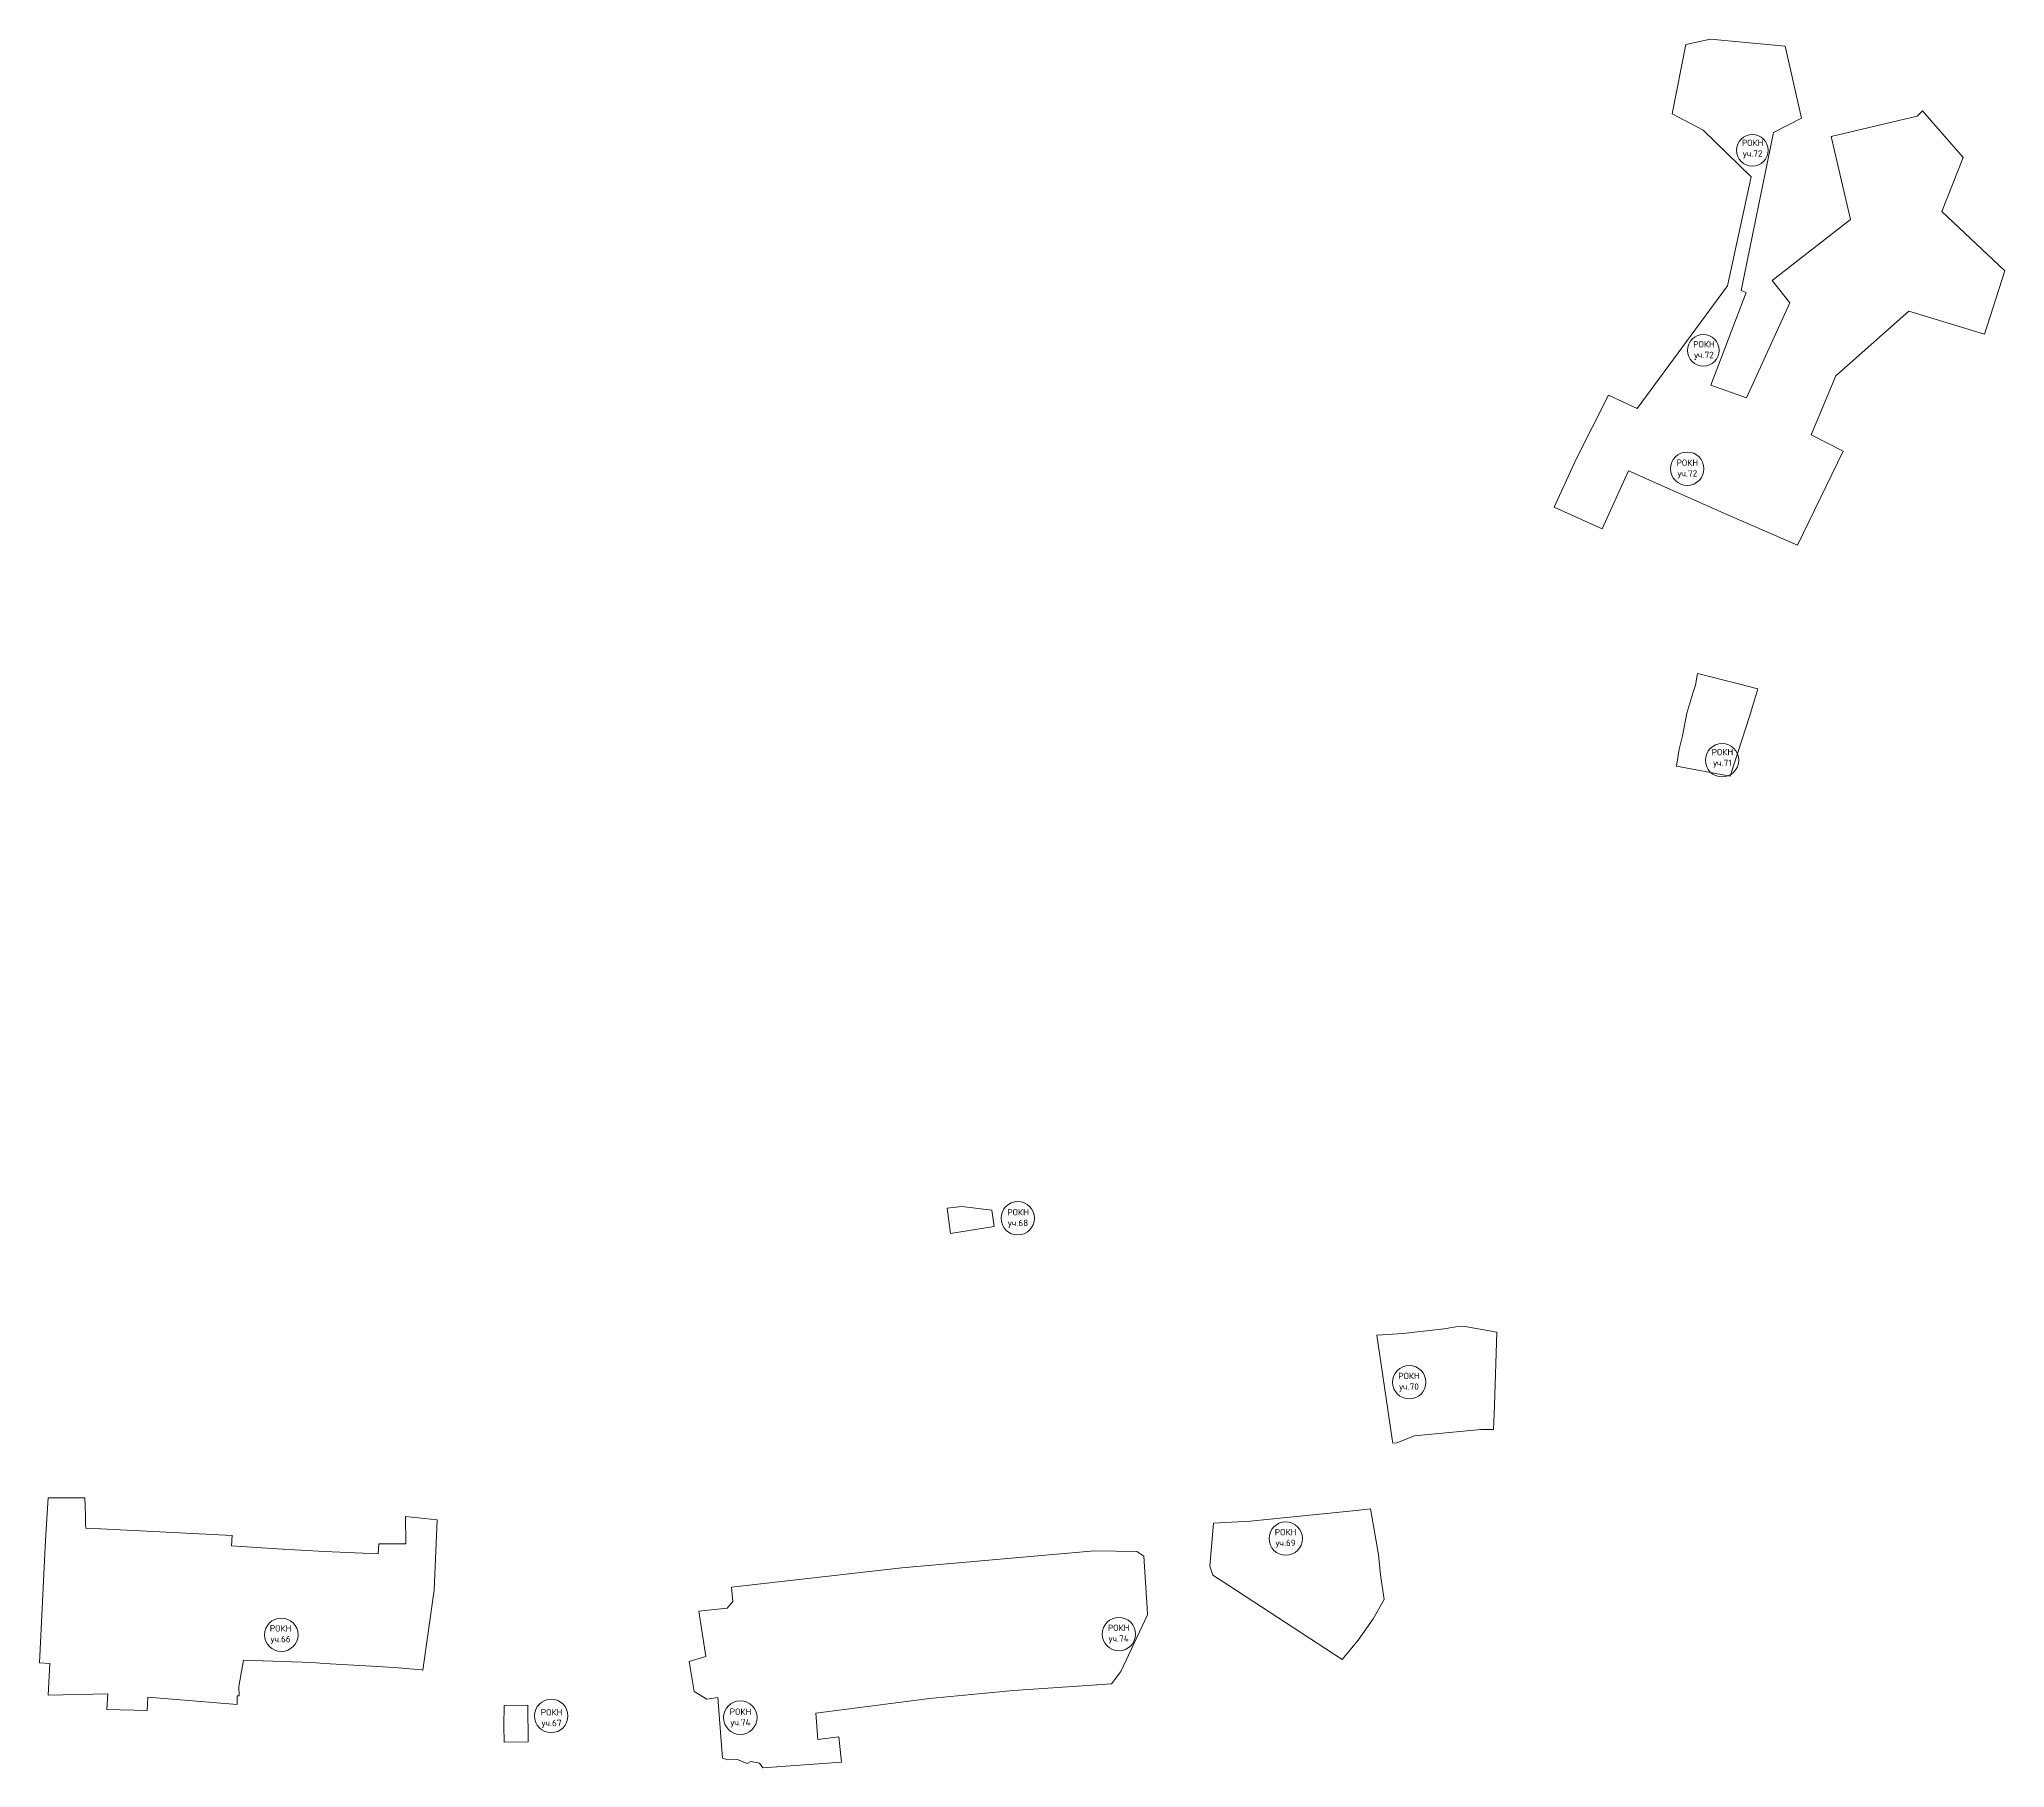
# Model space of a CAD drawing. Extents: x 1391442 to 1399821, y 354865 to 360836.
# Drawn here: x 1397823 to 1399821, y 359080 to 360836 of the extents above; entities that cross this region are included whole.
import ezdxf

# ---------------------------------------------------------------- set-up
doc = ezdxf.new("R2010")
doc.units = 0
doc.header["$MEASUREMENT"] = 0
doc.layers.add('РОКН', color=12, linetype='Continuous')
doc.styles.get("Standard").update_dxf_attribs({"font": 'simplex.shx'})

msp = doc.modelspace()

# ---------------------------------------------------------------- texts
at = {"layer": 'РОКН', "char_height": 6.53, "width": 6.533, "attachment_point": 2}
for s, insert in [('РОКН\\Pуч.72', (1399564.7, 360734.5)), ('РОКН\\Pуч.72', (1399515.2, 360529.7)), ('РОКН\\Pуч.72', (1399498.3, 360409.3)), ('РОКН\\Pуч.71', (1399533.9, 360115.1)), ('РОКН\\Pуч.68', (1398817.8, 359647.4)), ('РОКН\\Pуч.70', (1399215.3, 359481)), ('РОКН\\Pуч.69', (1399089.8, 359322.2)), ('РОКН\\Pуч.66', (1398068, 359224.4)), ('РОКН\\Pуч.74', (1398920.1, 359225)), ('РОКН\\Pуч.67', (1398343.5, 359139.1)), ('РОКН\\Pуч.74', (1398535.6, 359139.7))]:
    msp.add_mtext(s, dxfattribs=dict(at, insert=insert))

# ---------------------------------------------------------------- linework, layer by layer
at = {"layer": 'РОКН', "lineweight": 20}
for points in [[(1399496.8, 360831.1), (1399482.7, 360760.6), (1399514.2, 360744.1), (1399563.1, 360696.6), (1399539, 360585.9), (1399447.1, 360461.2), (1399418.1, 360474.7), (1399384.8, 360409.1), (1399362.9, 360360.9), (1399411.5, 360338.8), (1399438.3, 360397.6), (1399540.8, 360352.5), (1399610.3, 360322.1), (1399656.8, 360417.9), (1399624.1, 360434.3), (1399649.3, 360494.4), (1399723.5, 360560.2), (1399800.4, 360536.7), (1399820.9, 360601.2), (1399757, 360661.5), (1399778.8, 360716.4), (1399737.5, 360763.6), (1399731.8, 360758.2), (1399644.4, 360737.5), (1399664.3, 360653.2), (1399584.5, 360591.3), (1399602.6, 360568.4), (1399558.5, 360472.1), (1399522, 360485), (1399557.9, 360579.1), (1399553, 360581), (1399585.8, 360741.7), (1399614.3, 360756.1), (1399597.8, 360829.5), (1399521.7, 360836.4), (1399496.8, 360831.1)], [(1399561.3, 360148.1), (1399570, 360176.2), (1399551.6, 360180.9), (1399508.5, 360191.7), (1399506.5, 360179.8), (1399503.8, 360171.8), (1399497.9, 360151.3), (1399493.2, 360128.4), (1399489.9, 360114.8), (1399487.3, 360097.7), (1399541.9, 360087.4), (1399561.3, 360148.1)], [(1398745.8, 359648.1), (1398749.1, 359622.4), (1398793.4, 359629.7), (1398791, 359646.3), (1398760.5, 359649.9), (1398745.8, 359648.1)], [(1399182.4, 359519), (1399198.1, 359413.5), (1399198.8, 359409.3), (1399202.8, 359409.7), (1399220.7, 359417), (1399288.3, 359423.2), (1399293.8, 359423.3), (1399301.1, 359423.3), (1399302.3, 359447.6), (1399304.7, 359522.3), (1399272.3, 359528), (1399262.8, 359527.8), (1399251, 359525.7), (1399208.9, 359521), (1399182.4, 359519)], [(1397840.1, 359353.9), (1397869.1, 359353.9), (1397869.1, 359352.6), (1397869.2, 359346.6), (1397869.5, 359334.5), (1397869.7, 359326.9), (1397869.9, 359323.1), (1397878.2, 359322.8), (1398018.6, 359315.4), (1398018.1, 359304.9), (1398064.5, 359302.1), (1398112.5, 359299.3), (1398167.1, 359297), (1398167.7, 359307.1), (1398195.2, 359307.2), (1398195, 359334.8), (1398227.2, 359331.6), (1398224.1, 359259.9), (1398212.6, 359178.8), (1398211.7, 359178.9), (1398183.6, 359181.3), (1398154.8, 359182.9), (1398112.2, 359185.4), (1398099.6, 359186.3), (1398030.4, 359188.9), (1398029.3, 359183.2), (1398025.6, 359162.1), (1398025.7, 359152.4), (1398023.8, 359152.5), (1398023.7, 359143.7), (1397932.9, 359151.2), (1397932.2, 359137.5), (1397891.3, 359138.8), (1397892.4, 359154.7), (1397831.8, 359153.2), (1397833.5, 359185.4), (1397822.7, 359186.2), (1397828.9, 359310.9), (1397831.5, 359353.7), (1397840.1, 359353.9)], [(1399016.4, 359328), (1399012.7, 359284.5), (1399015.9, 359275.1), (1399032.2, 359264.6), (1399147.4, 359189.6), (1399163.6, 359209), (1399178.9, 359230.8), (1399189.9, 359250.4), (1399186.3, 359275.7), (1399184.1, 359296.1), (1399176, 359342.5), (1399161.7, 359341.1), (1399053.8, 359330), (1399016.4, 359328)], [(1398526.4, 359263), (1398527.8, 359248.3), (1398522, 359241.5), (1398493.2, 359238.6), (1398500.2, 359192.5), (1398483.5, 359187.4), (1398486.8, 359167.2), (1398488.5, 359157.1), (1398501.3, 359149.2), (1398512.6, 359150.8), (1398517.2, 359089.1), (1398522.8, 359087.5), (1398532.5, 359087.9), (1398542.4, 359083.7), (1398546, 359085.8), (1398554.8, 359084), (1398558.2, 359079.5), (1398638.2, 359085), (1398635.6, 359111), (1398614.3, 359108.2), (1398612.3, 359135), (1398727.8, 359149.8), (1398813.2, 359158.1), (1398912.8, 359164.9), (1398922.4, 359177.3), (1398949.5, 359234.8), (1398949, 359241.8), (1398945.6, 359294.4), (1398938.6, 359299.2), (1398895.5, 359299.9), (1398699.6, 359282.7), (1398526.4, 359263)], [(1398295.2, 359142.8), (1398295, 359122.3), (1398295.2, 359105.5), (1398319.8, 359105.9), (1398319.3, 359143.1), (1398295.2, 359142.8)]]:
    msp.add_lwpolyline(points, dxfattribs=at)
at = {"layer": 'РОКН', "lineweight": 0}
for centre, radius in [((1399564.3, 360723.6), 16), ((1399514.5, 360520.2), 16), ((1399498.1, 360399.9), 17), ((1399533.6, 360103.6), 17), ((1398817.5, 359638), 17), ((1399215.5, 359471.3), 17), ((1399090, 359312.4), 17), ((1398068.7, 359214.6), 17), ((1398920.3, 359215.3), 17), ((1398343.1, 359132.1), 17), ((1398535.4, 359130.4), 17)]:
    msp.add_circle(centre, radius, dxfattribs=at)

msp.set_redraw_order([(e.dxf.handle, doc.entitydb.next_handle()) for e in msp.query("TEXT MTEXT ATTDEF DIMENSION ARC_DIMENSION")])  # texts and dimensions are drawn at this point

doc.saveas('drawing.dxf')
